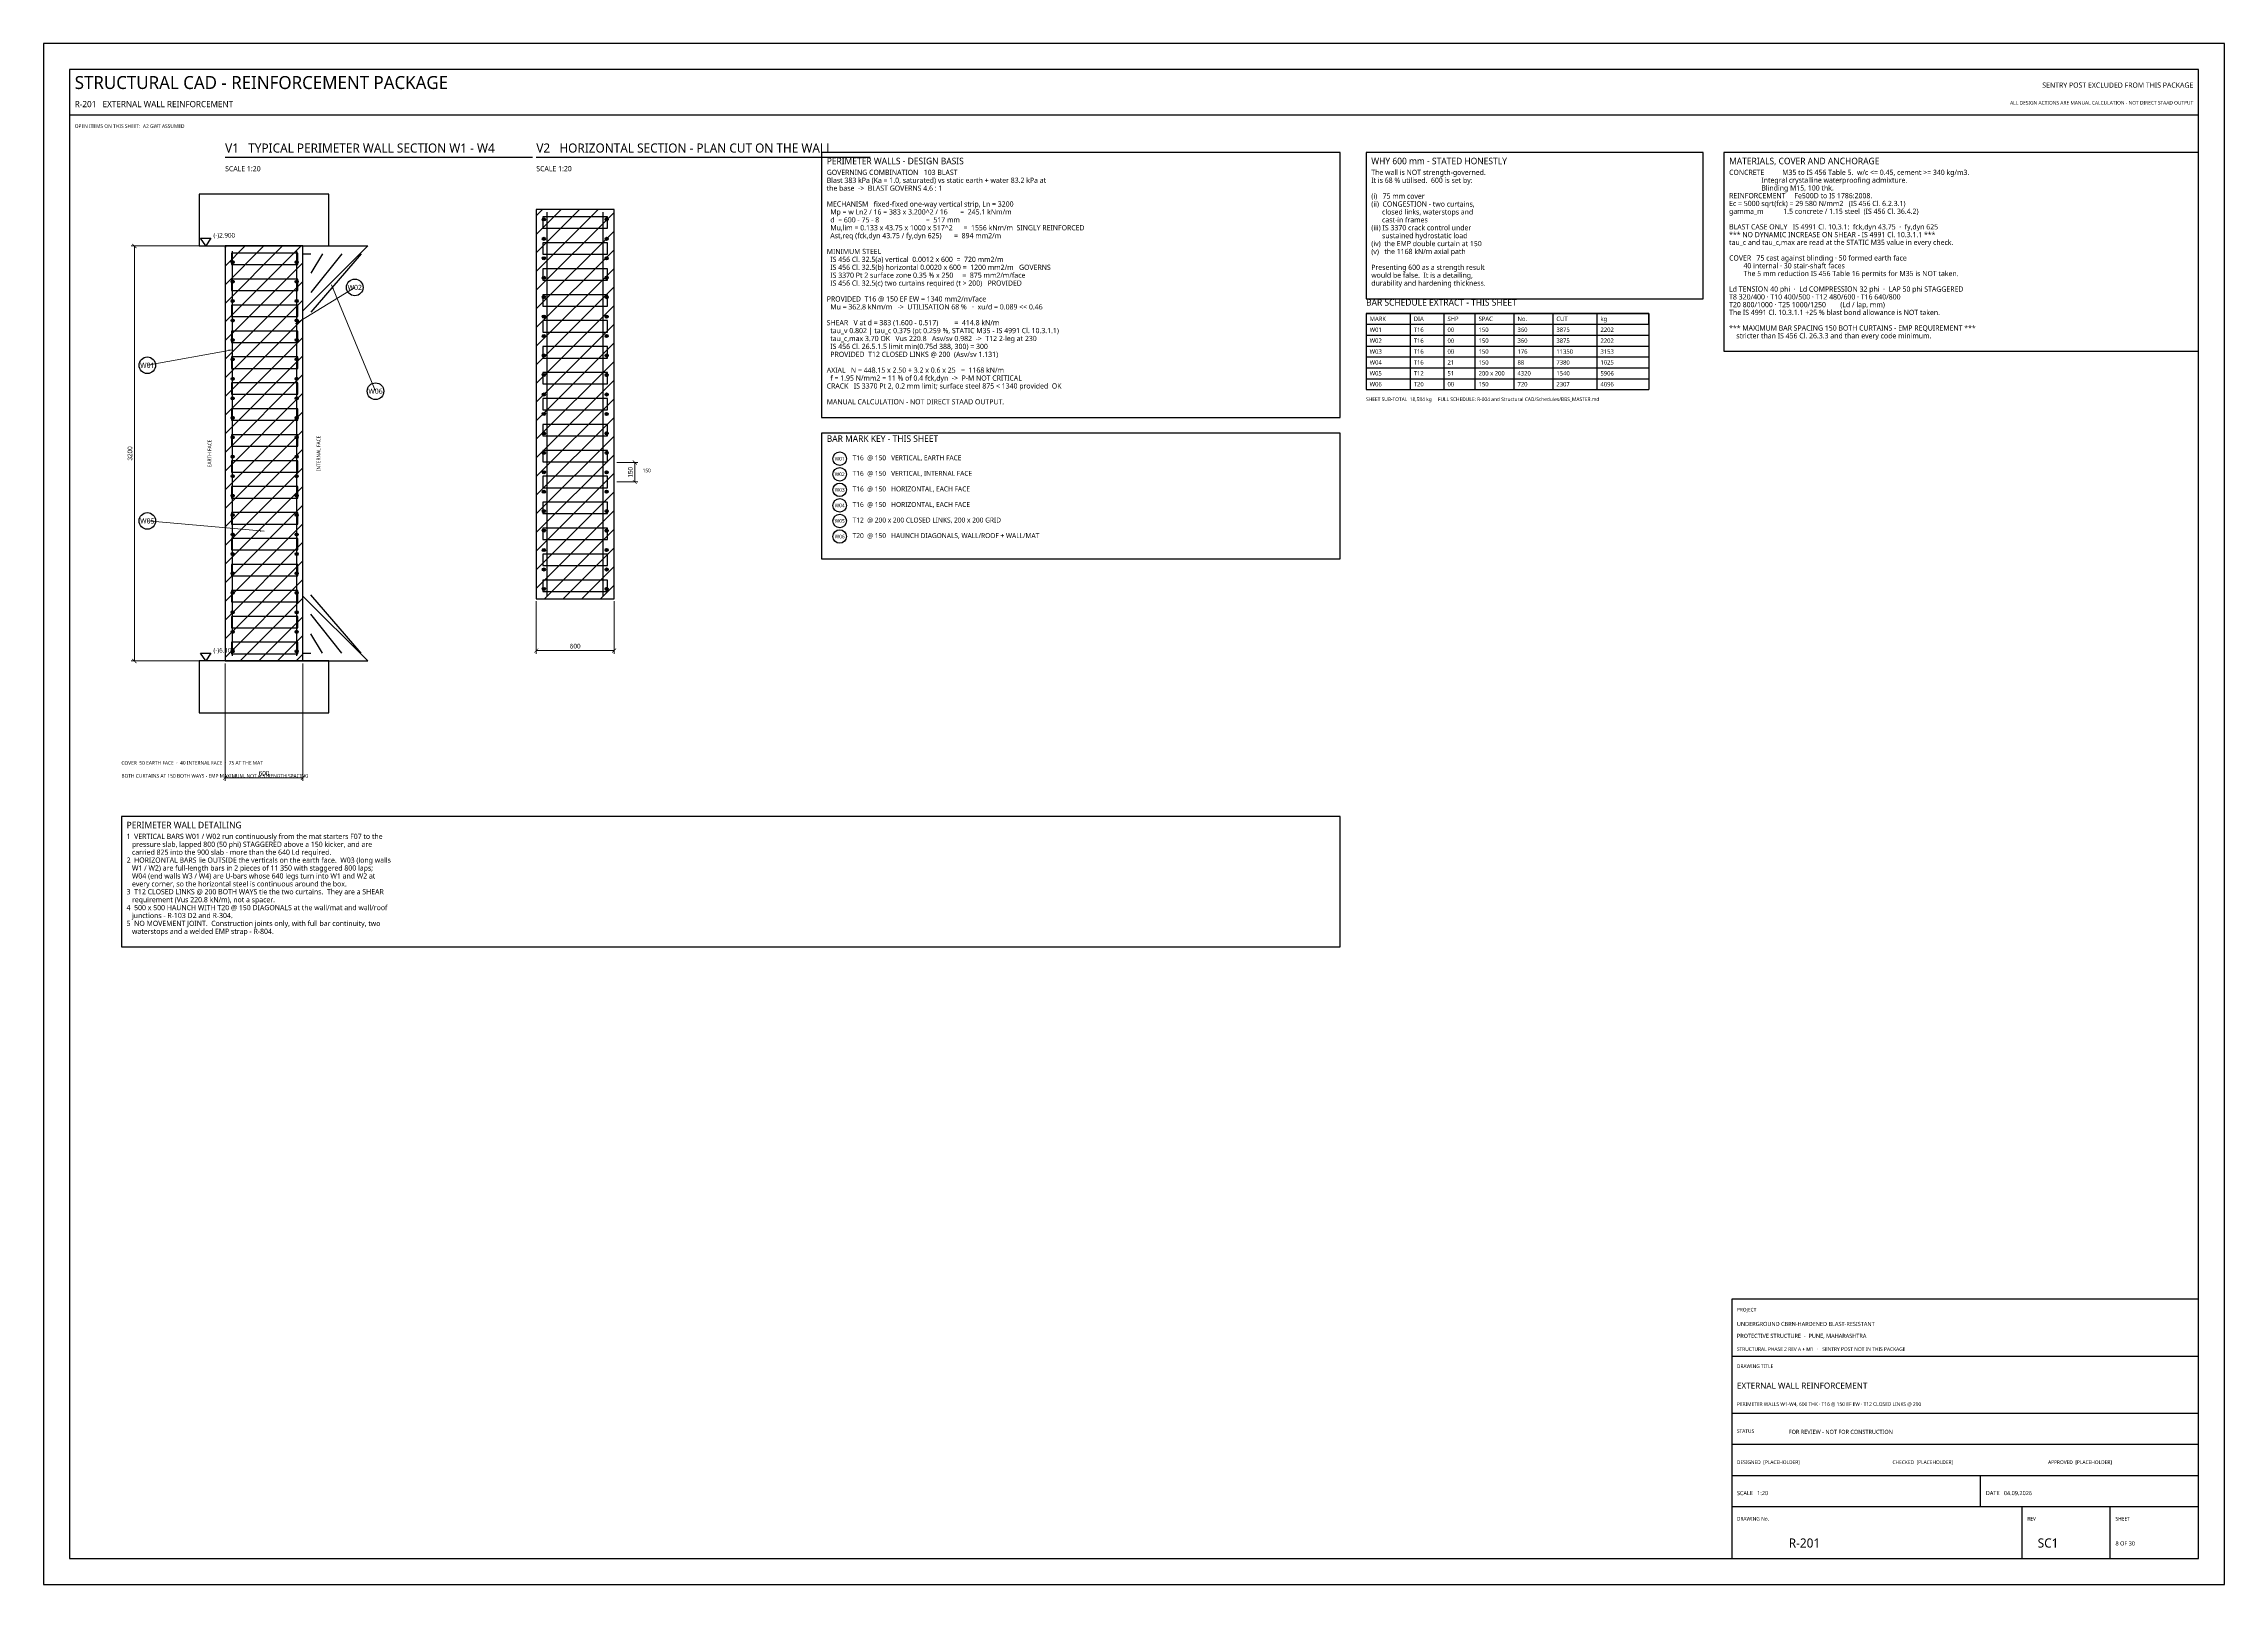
# Model space of a CAD drawing. Header units: millimetres. Extents: x 0 to 841, y 0 to 594.
import ezdxf
from ezdxf.enums import TextEntityAlignment as Align

# ---------------------------------------------------------------- set-up
doc = ezdxf.new("R2010")
doc.units = ezdxf.units.MM
for name, color, linetype in [('S-BLAST', 1, 'Continuous'), ('S-CALLOUT', 2, 'Continuous'), ('S-CONCRETE', 7, 'Continuous'), ('S-CONCRETE-THIN', 7, 'Continuous'), ('S-DIM', 4, 'Continuous'), ('S-HATCH', 8, 'Continuous'), ('S-LEVEL', 4, 'Continuous'), ('S-NOTE', 7, 'Continuous'), ('S-REBAR-MAIN', 1, 'Continuous'), ('S-REBAR-SEC', 4, 'Continuous'), ('S-REBAR-STIRRUP', 6, 'Continuous'), ('S-TABLE', 7, 'Continuous'), ('S-TEXT', 7, 'Continuous'), ('S-TITLE', 7, 'Continuous')]:
    doc.layers.add(name, color=color, linetype=linetype)
doc.styles.add('OpenSans', font='OpenSans-Regular.ttf')
doc.dimstyles.new('SC-DIM', dxfattribs={"dimtxt": 1.8, "dimasz": 1.6, "dimexe": 1.2, "dimexo": 1, "dimgap": 0.8, "dimtad": 1, "dimdec": 0, "dimblk": 'ARCHTICK', "dimcen": 2.5, "dimclrd": 4, "dimclre": 4, "dimclrt": 4, "dimazin": 3, "dimtfac": 1, "dimtmove": 0, "dimatfit": 3, "dimlwd": 13, "dimlwe": 13})

# ---------------------------------------------------------------- blocks, each defined once
blk = doc.blocks.new('_ARCHTICK')
at = {"color": 0, "linetype": 'BYBLOCK', "const_width": 0.15}
blk.add_lwpolyline([(-0.5, -0.5), (0.5, 0.5)], dxfattribs=at)
blk = doc.blocks.new('LEVELMK')
at = {"layer": 'S-LEVEL'}
blk.add_lwpolyline([(0, 0), (-2, 3), (2, 3), (0, 0)], close=True, dxfattribs=at)
blk = doc.blocks.new('BARMARK')
at = {"layer": 'S-CALLOUT'}
blk.add_circle((0, 0), 3.2, dxfattribs=at)

msp = doc.modelspace()

# ---------------------------------------------------------------- hatches: boundary and pattern name
at = {"layer": 'S-HATCH'}
h = msp.add_hatch(dxfattribs=at)
h.set_pattern_fill('ANSI31', scale=1.6)
h.paths.add_polyline_path([(190, 380), (220, 380), (220, 530), (190, 530)])
h = msp.add_hatch(dxfattribs=at)
h.set_pattern_fill('ANSI31', scale=1.6)
h.paths.add_polyline_path([(70, 356), (100, 356), (100, 516), (70, 516)])
at = {"layer": 'S-REBAR-MAIN'}
for points in [[(193.5, 526.25), (193.454, 526.48), (193.324, 526.674), (193.13, 526.804), (192.9, 526.85), (192.67, 526.804), (192.476, 526.674), (192.346, 526.48), (192.3, 526.25), (192.346, 526.02), (192.476, 525.826), (192.67, 525.696), (192.9, 525.65), (193.13, 525.696), (193.324, 525.826), (193.454, 526.02)], [(217.7, 526.25), (217.654, 526.48), (217.524, 526.674), (217.33, 526.804), (217.1, 526.85), (216.87, 526.804), (216.676, 526.674), (216.546, 526.48), (216.5, 526.25), (216.546, 526.02), (216.676, 525.826), (216.87, 525.696), (217.1, 525.65), (217.33, 525.696), (217.524, 525.826), (217.654, 526.02)], [(193.5, 518.75), (193.454, 518.98), (193.324, 519.174), (193.13, 519.304), (192.9, 519.35), (192.67, 519.304), (192.476, 519.174), (192.346, 518.98), (192.3, 518.75), (192.346, 518.52), (192.476, 518.326), (192.67, 518.196), (192.9, 518.15), (193.13, 518.196), (193.324, 518.326), (193.454, 518.52)], [(217.7, 518.75), (217.654, 518.98), (217.524, 519.174), (217.33, 519.304), (217.1, 519.35), (216.87, 519.304), (216.676, 519.174), (216.546, 518.98), (216.5, 518.75), (216.546, 518.52), (216.676, 518.326), (216.87, 518.196), (217.1, 518.15), (217.33, 518.196), (217.524, 518.326), (217.654, 518.52)], [(73.5, 509.75), (73.454, 509.98), (73.324, 510.174), (73.13, 510.304), (72.9, 510.35), (72.67, 510.304), (72.476, 510.174), (72.346, 509.98), (72.3, 509.75), (72.346, 509.52), (72.476, 509.326), (72.67, 509.196), (72.9, 509.15), (73.13, 509.196), (73.324, 509.326), (73.454, 509.52)], [(98.2, 509.75), (98.154, 509.98), (98.024, 510.174), (97.83, 510.304), (97.6, 510.35), (97.37, 510.304), (97.176, 510.174), (97.046, 509.98), (97, 509.75), (97.046, 509.52), (97.176, 509.326), (97.37, 509.196), (97.6, 509.15), (97.83, 509.196), (98.024, 509.326), (98.154, 509.52)], [(193.5, 511.25), (193.454, 511.48), (193.324, 511.674), (193.13, 511.804), (192.9, 511.85), (192.67, 511.804), (192.476, 511.674), (192.346, 511.48), (192.3, 511.25), (192.346, 511.02), (192.476, 510.826), (192.67, 510.696), (192.9, 510.65), (193.13, 510.696), (193.324, 510.826), (193.454, 511.02)], [(217.7, 511.25), (217.654, 511.48), (217.524, 511.674), (217.33, 511.804), (217.1, 511.85), (216.87, 511.804), (216.676, 511.674), (216.546, 511.48), (216.5, 511.25), (216.546, 511.02), (216.676, 510.826), (216.87, 510.696), (217.1, 510.65), (217.33, 510.696), (217.524, 510.826), (217.654, 511.02)], [(73.5, 502.25), (73.454, 502.48), (73.324, 502.674), (73.13, 502.804), (72.9, 502.85), (72.67, 502.804), (72.476, 502.674), (72.346, 502.48), (72.3, 502.25), (72.346, 502.02), (72.476, 501.826), (72.67, 501.696), (72.9, 501.65), (73.13, 501.696), (73.324, 501.826), (73.454, 502.02)], [(98.2, 502.25), (98.154, 502.48), (98.024, 502.674), (97.83, 502.804), (97.6, 502.85), (97.37, 502.804), (97.176, 502.674), (97.046, 502.48), (97, 502.25), (97.046, 502.02), (97.176, 501.826), (97.37, 501.696), (97.6, 501.65), (97.83, 501.696), (98.024, 501.826), (98.154, 502.02)], [(193.5, 503.75), (193.454, 503.98), (193.324, 504.174), (193.13, 504.304), (192.9, 504.35), (192.67, 504.304), (192.476, 504.174), (192.346, 503.98), (192.3, 503.75), (192.346, 503.52), (192.476, 503.326), (192.67, 503.196), (192.9, 503.15), (193.13, 503.196), (193.324, 503.326), (193.454, 503.52)], [(193.5, 496.25), (193.454, 496.48), (193.324, 496.674), (193.13, 496.804), (192.9, 496.85), (192.67, 496.804), (192.476, 496.674), (192.346, 496.48), (192.3, 496.25), (192.346, 496.02), (192.476, 495.826), (192.67, 495.696), (192.9, 495.65), (193.13, 495.696), (193.324, 495.826), (193.454, 496.02)], [(217.7, 503.75), (217.654, 503.98), (217.524, 504.174), (217.33, 504.304), (217.1, 504.35), (216.87, 504.304), (216.676, 504.174), (216.546, 503.98), (216.5, 503.75), (216.546, 503.52), (216.676, 503.326), (216.87, 503.196), (217.1, 503.15), (217.33, 503.196), (217.524, 503.326), (217.654, 503.52)], [(217.7, 496.25), (217.654, 496.48), (217.524, 496.674), (217.33, 496.804), (217.1, 496.85), (216.87, 496.804), (216.676, 496.674), (216.546, 496.48), (216.5, 496.25), (216.546, 496.02), (216.676, 495.826), (216.87, 495.696), (217.1, 495.65), (217.33, 495.696), (217.524, 495.826), (217.654, 496.02)], [(73.5, 494.75), (73.454, 494.98), (73.324, 495.174), (73.13, 495.304), (72.9, 495.35), (72.67, 495.304), (72.476, 495.174), (72.346, 494.98), (72.3, 494.75), (72.346, 494.52), (72.476, 494.326), (72.67, 494.196), (72.9, 494.15), (73.13, 494.196), (73.324, 494.326), (73.454, 494.52)], [(73.5, 487.25), (73.454, 487.48), (73.324, 487.674), (73.13, 487.804), (72.9, 487.85), (72.67, 487.804), (72.476, 487.674), (72.346, 487.48), (72.3, 487.25), (72.346, 487.02), (72.476, 486.826), (72.67, 486.696), (72.9, 486.65), (73.13, 486.696), (73.324, 486.826), (73.454, 487.02)], [(98.2, 494.75), (98.154, 494.98), (98.024, 495.174), (97.83, 495.304), (97.6, 495.35), (97.37, 495.304), (97.176, 495.174), (97.046, 494.98), (97, 494.75), (97.046, 494.52), (97.176, 494.326), (97.37, 494.196), (97.6, 494.15), (97.83, 494.196), (98.024, 494.326), (98.154, 494.52)], [(98.2, 487.25), (98.154, 487.48), (98.024, 487.674), (97.83, 487.804), (97.6, 487.85), (97.37, 487.804), (97.176, 487.674), (97.046, 487.48), (97, 487.25), (97.046, 487.02), (97.176, 486.826), (97.37, 486.696), (97.6, 486.65), (97.83, 486.696), (98.024, 486.826), (98.154, 487.02)], [(193.5, 488.75), (193.454, 488.98), (193.324, 489.174), (193.13, 489.304), (192.9, 489.35), (192.67, 489.304), (192.476, 489.174), (192.346, 488.98), (192.3, 488.75), (192.346, 488.52), (192.476, 488.326), (192.67, 488.196), (192.9, 488.15), (193.13, 488.196), (193.324, 488.326), (193.454, 488.52)], [(217.7, 488.75), (217.654, 488.98), (217.524, 489.174), (217.33, 489.304), (217.1, 489.35), (216.87, 489.304), (216.676, 489.174), (216.546, 488.98), (216.5, 488.75), (216.546, 488.52), (216.676, 488.326), (216.87, 488.196), (217.1, 488.15), (217.33, 488.196), (217.524, 488.326), (217.654, 488.52)], [(73.5, 479.75), (73.454, 479.98), (73.324, 480.174), (73.13, 480.304), (72.9, 480.35), (72.67, 480.304), (72.476, 480.174), (72.346, 479.98), (72.3, 479.75), (72.346, 479.52), (72.476, 479.326), (72.67, 479.196), (72.9, 479.15), (73.13, 479.196), (73.324, 479.326), (73.454, 479.52)], [(98.2, 479.75), (98.154, 479.98), (98.024, 480.174), (97.83, 480.304), (97.6, 480.35), (97.37, 480.304), (97.176, 480.174), (97.046, 479.98), (97, 479.75), (97.046, 479.52), (97.176, 479.326), (97.37, 479.196), (97.6, 479.15), (97.83, 479.196), (98.024, 479.326), (98.154, 479.52)], [(193.5, 481.25), (193.454, 481.48), (193.324, 481.674), (193.13, 481.804), (192.9, 481.85), (192.67, 481.804), (192.476, 481.674), (192.346, 481.48), (192.3, 481.25), (192.346, 481.02), (192.476, 480.826), (192.67, 480.696), (192.9, 480.65), (193.13, 480.696), (193.324, 480.826), (193.454, 481.02)], [(217.7, 481.25), (217.654, 481.48), (217.524, 481.674), (217.33, 481.804), (217.1, 481.85), (216.87, 481.804), (216.676, 481.674), (216.546, 481.48), (216.5, 481.25), (216.546, 481.02), (216.676, 480.826), (216.87, 480.696), (217.1, 480.65), (217.33, 480.696), (217.524, 480.826), (217.654, 481.02)], [(73.5, 472.25), (73.454, 472.48), (73.324, 472.674), (73.13, 472.804), (72.9, 472.85), (72.67, 472.804), (72.476, 472.674), (72.346, 472.48), (72.3, 472.25), (72.346, 472.02), (72.476, 471.826), (72.67, 471.696), (72.9, 471.65), (73.13, 471.696), (73.324, 471.826), (73.454, 472.02)], [(98.2, 472.25), (98.154, 472.48), (98.024, 472.674), (97.83, 472.804), (97.6, 472.85), (97.37, 472.804), (97.176, 472.674), (97.046, 472.48), (97, 472.25), (97.046, 472.02), (97.176, 471.826), (97.37, 471.696), (97.6, 471.65), (97.83, 471.696), (98.024, 471.826), (98.154, 472.02)], [(193.5, 473.75), (193.454, 473.98), (193.324, 474.174), (193.13, 474.304), (192.9, 474.35), (192.67, 474.304), (192.476, 474.174), (192.346, 473.98), (192.3, 473.75), (192.346, 473.52), (192.476, 473.326), (192.67, 473.196), (192.9, 473.15), (193.13, 473.196), (193.324, 473.326), (193.454, 473.52)], [(217.7, 473.75), (217.654, 473.98), (217.524, 474.174), (217.33, 474.304), (217.1, 474.35), (216.87, 474.304), (216.676, 474.174), (216.546, 473.98), (216.5, 473.75), (216.546, 473.52), (216.676, 473.326), (216.87, 473.196), (217.1, 473.15), (217.33, 473.196), (217.524, 473.326), (217.654, 473.52)], [(73.5, 464.75), (73.454, 464.98), (73.324, 465.174), (73.13, 465.304), (72.9, 465.35), (72.67, 465.304), (72.476, 465.174), (72.346, 464.98), (72.3, 464.75), (72.346, 464.52), (72.476, 464.326), (72.67, 464.196), (72.9, 464.15), (73.13, 464.196), (73.324, 464.326), (73.454, 464.52)], [(98.2, 464.75), (98.154, 464.98), (98.024, 465.174), (97.83, 465.304), (97.6, 465.35), (97.37, 465.304), (97.176, 465.174), (97.046, 464.98), (97, 464.75), (97.046, 464.52), (97.176, 464.326), (97.37, 464.196), (97.6, 464.15), (97.83, 464.196), (98.024, 464.326), (98.154, 464.52)], [(193.5, 466.25), (193.454, 466.48), (193.324, 466.674), (193.13, 466.804), (192.9, 466.85), (192.67, 466.804), (192.476, 466.674), (192.346, 466.48), (192.3, 466.25), (192.346, 466.02), (192.476, 465.826), (192.67, 465.696), (192.9, 465.65), (193.13, 465.696), (193.324, 465.826), (193.454, 466.02)], [(217.7, 466.25), (217.654, 466.48), (217.524, 466.674), (217.33, 466.804), (217.1, 466.85), (216.87, 466.804), (216.676, 466.674), (216.546, 466.48), (216.5, 466.25), (216.546, 466.02), (216.676, 465.826), (216.87, 465.696), (217.1, 465.65), (217.33, 465.696), (217.524, 465.826), (217.654, 466.02)], [(73.5, 457.25), (73.454, 457.48), (73.324, 457.674), (73.13, 457.804), (72.9, 457.85), (72.67, 457.804), (72.476, 457.674), (72.346, 457.48), (72.3, 457.25), (72.346, 457.02), (72.476, 456.826), (72.67, 456.696), (72.9, 456.65), (73.13, 456.696), (73.324, 456.826), (73.454, 457.02)], [(98.2, 457.25), (98.154, 457.48), (98.024, 457.674), (97.83, 457.804), (97.6, 457.85), (97.37, 457.804), (97.176, 457.674), (97.046, 457.48), (97, 457.25), (97.046, 457.02), (97.176, 456.826), (97.37, 456.696), (97.6, 456.65), (97.83, 456.696), (98.024, 456.826), (98.154, 457.02)], [(193.5, 458.75), (193.454, 458.98), (193.324, 459.174), (193.13, 459.304), (192.9, 459.35), (192.67, 459.304), (192.476, 459.174), (192.346, 458.98), (192.3, 458.75), (192.346, 458.52), (192.476, 458.326), (192.67, 458.196), (192.9, 458.15), (193.13, 458.196), (193.324, 458.326), (193.454, 458.52)], [(217.7, 458.75), (217.654, 458.98), (217.524, 459.174), (217.33, 459.304), (217.1, 459.35), (216.87, 459.304), (216.676, 459.174), (216.546, 458.98), (216.5, 458.75), (216.546, 458.52), (216.676, 458.326), (216.87, 458.196), (217.1, 458.15), (217.33, 458.196), (217.524, 458.326), (217.654, 458.52)], [(73.5, 449.75), (73.454, 449.98), (73.324, 450.174), (73.13, 450.304), (72.9, 450.35), (72.67, 450.304), (72.476, 450.174), (72.346, 449.98), (72.3, 449.75), (72.346, 449.52), (72.476, 449.326), (72.67, 449.196), (72.9, 449.15), (73.13, 449.196), (73.324, 449.326), (73.454, 449.52)], [(98.2, 449.75), (98.154, 449.98), (98.024, 450.174), (97.83, 450.304), (97.6, 450.35), (97.37, 450.304), (97.176, 450.174), (97.046, 449.98), (97, 449.75), (97.046, 449.52), (97.176, 449.326), (97.37, 449.196), (97.6, 449.15), (97.83, 449.196), (98.024, 449.326), (98.154, 449.52)], [(193.5, 451.25), (193.454, 451.48), (193.324, 451.674), (193.13, 451.804), (192.9, 451.85), (192.67, 451.804), (192.476, 451.674), (192.346, 451.48), (192.3, 451.25), (192.346, 451.02), (192.476, 450.826), (192.67, 450.696), (192.9, 450.65), (193.13, 450.696), (193.324, 450.826), (193.454, 451.02)], [(217.7, 451.25), (217.654, 451.48), (217.524, 451.674), (217.33, 451.804), (217.1, 451.85), (216.87, 451.804), (216.676, 451.674), (216.546, 451.48), (216.5, 451.25), (216.546, 451.02), (216.676, 450.826), (216.87, 450.696), (217.1, 450.65), (217.33, 450.696), (217.524, 450.826), (217.654, 451.02)], [(73.5, 442.25), (73.454, 442.48), (73.324, 442.674), (73.13, 442.804), (72.9, 442.85), (72.67, 442.804), (72.476, 442.674), (72.346, 442.48), (72.3, 442.25), (72.346, 442.02), (72.476, 441.826), (72.67, 441.696), (72.9, 441.65), (73.13, 441.696), (73.324, 441.826), (73.454, 442.02)], [(98.2, 442.25), (98.154, 442.48), (98.024, 442.674), (97.83, 442.804), (97.6, 442.85), (97.37, 442.804), (97.176, 442.674), (97.046, 442.48), (97, 442.25), (97.046, 442.02), (97.176, 441.826), (97.37, 441.696), (97.6, 441.65), (97.83, 441.696), (98.024, 441.826), (98.154, 442.02)], [(193.5, 443.75), (193.454, 443.98), (193.324, 444.174), (193.13, 444.304), (192.9, 444.35), (192.67, 444.304), (192.476, 444.174), (192.346, 443.98), (192.3, 443.75), (192.346, 443.52), (192.476, 443.326), (192.67, 443.196), (192.9, 443.15), (193.13, 443.196), (193.324, 443.326), (193.454, 443.52)], [(217.7, 443.75), (217.654, 443.98), (217.524, 444.174), (217.33, 444.304), (217.1, 444.35), (216.87, 444.304), (216.676, 444.174), (216.546, 443.98), (216.5, 443.75), (216.546, 443.52), (216.676, 443.326), (216.87, 443.196), (217.1, 443.15), (217.33, 443.196), (217.524, 443.326), (217.654, 443.52)], [(73.5, 434.75), (73.454, 434.98), (73.324, 435.174), (73.13, 435.304), (72.9, 435.35), (72.67, 435.304), (72.476, 435.174), (72.346, 434.98), (72.3, 434.75), (72.346, 434.52), (72.476, 434.326), (72.67, 434.196), (72.9, 434.15), (73.13, 434.196), (73.324, 434.326), (73.454, 434.52)], [(98.2, 434.75), (98.154, 434.98), (98.024, 435.174), (97.83, 435.304), (97.6, 435.35), (97.37, 435.304), (97.176, 435.174), (97.046, 434.98), (97, 434.75), (97.046, 434.52), (97.176, 434.326), (97.37, 434.196), (97.6, 434.15), (97.83, 434.196), (98.024, 434.326), (98.154, 434.52)], [(193.5, 436.25), (193.454, 436.48), (193.324, 436.674), (193.13, 436.804), (192.9, 436.85), (192.67, 436.804), (192.476, 436.674), (192.346, 436.48), (192.3, 436.25), (192.346, 436.02), (192.476, 435.826), (192.67, 435.696), (192.9, 435.65), (193.13, 435.696), (193.324, 435.826), (193.454, 436.02)], [(193.5, 428.75), (193.454, 428.98), (193.324, 429.174), (193.13, 429.304), (192.9, 429.35), (192.67, 429.304), (192.476, 429.174), (192.346, 428.98), (192.3, 428.75), (192.346, 428.52), (192.476, 428.326), (192.67, 428.196), (192.9, 428.15), (193.13, 428.196), (193.324, 428.326), (193.454, 428.52)], [(217.7, 436.25), (217.654, 436.48), (217.524, 436.674), (217.33, 436.804), (217.1, 436.85), (216.87, 436.804), (216.676, 436.674), (216.546, 436.48), (216.5, 436.25), (216.546, 436.02), (216.676, 435.826), (216.87, 435.696), (217.1, 435.65), (217.33, 435.696), (217.524, 435.826), (217.654, 436.02)], [(217.7, 428.75), (217.654, 428.98), (217.524, 429.174), (217.33, 429.304), (217.1, 429.35), (216.87, 429.304), (216.676, 429.174), (216.546, 428.98), (216.5, 428.75), (216.546, 428.52), (216.676, 428.326), (216.87, 428.196), (217.1, 428.15), (217.33, 428.196), (217.524, 428.326), (217.654, 428.52)], [(73.5, 427.25), (73.454, 427.48), (73.324, 427.674), (73.13, 427.804), (72.9, 427.85), (72.67, 427.804), (72.476, 427.674), (72.346, 427.48), (72.3, 427.25), (72.346, 427.02), (72.476, 426.826), (72.67, 426.696), (72.9, 426.65), (73.13, 426.696), (73.324, 426.826), (73.454, 427.02)], [(98.2, 427.25), (98.154, 427.48), (98.024, 427.674), (97.83, 427.804), (97.6, 427.85), (97.37, 427.804), (97.176, 427.674), (97.046, 427.48), (97, 427.25), (97.046, 427.02), (97.176, 426.826), (97.37, 426.696), (97.6, 426.65), (97.83, 426.696), (98.024, 426.826), (98.154, 427.02)], [(193.5, 421.25), (193.454, 421.48), (193.324, 421.674), (193.13, 421.804), (192.9, 421.85), (192.67, 421.804), (192.476, 421.674), (192.346, 421.48), (192.3, 421.25), (192.346, 421.02), (192.476, 420.826), (192.67, 420.696), (192.9, 420.65), (193.13, 420.696), (193.324, 420.826), (193.454, 421.02)], [(217.7, 421.25), (217.654, 421.48), (217.524, 421.674), (217.33, 421.804), (217.1, 421.85), (216.87, 421.804), (216.676, 421.674), (216.546, 421.48), (216.5, 421.25), (216.546, 421.02), (216.676, 420.826), (216.87, 420.696), (217.1, 420.65), (217.33, 420.696), (217.524, 420.826), (217.654, 421.02)], [(73.5, 419.75), (73.454, 419.98), (73.324, 420.174), (73.13, 420.304), (72.9, 420.35), (72.67, 420.304), (72.476, 420.174), (72.346, 419.98), (72.3, 419.75), (72.346, 419.52), (72.476, 419.326), (72.67, 419.196), (72.9, 419.15), (73.13, 419.196), (73.324, 419.326), (73.454, 419.52)], [(73.5, 412.25), (73.454, 412.48), (73.324, 412.674), (73.13, 412.804), (72.9, 412.85), (72.67, 412.804), (72.476, 412.674), (72.346, 412.48), (72.3, 412.25), (72.346, 412.02), (72.476, 411.826), (72.67, 411.696), (72.9, 411.65), (73.13, 411.696), (73.324, 411.826), (73.454, 412.02)], [(98.2, 419.75), (98.154, 419.98), (98.024, 420.174), (97.83, 420.304), (97.6, 420.35), (97.37, 420.304), (97.176, 420.174), (97.046, 419.98), (97, 419.75), (97.046, 419.52), (97.176, 419.326), (97.37, 419.196), (97.6, 419.15), (97.83, 419.196), (98.024, 419.326), (98.154, 419.52)], [(98.2, 412.25), (98.154, 412.48), (98.024, 412.674), (97.83, 412.804), (97.6, 412.85), (97.37, 412.804), (97.176, 412.674), (97.046, 412.48), (97, 412.25), (97.046, 412.02), (97.176, 411.826), (97.37, 411.696), (97.6, 411.65), (97.83, 411.696), (98.024, 411.826), (98.154, 412.02)], [(193.5, 413.75), (193.454, 413.98), (193.324, 414.174), (193.13, 414.304), (192.9, 414.35), (192.67, 414.304), (192.476, 414.174), (192.346, 413.98), (192.3, 413.75), (192.346, 413.52), (192.476, 413.326), (192.67, 413.196), (192.9, 413.15), (193.13, 413.196), (193.324, 413.326), (193.454, 413.52)], [(217.7, 413.75), (217.654, 413.98), (217.524, 414.174), (217.33, 414.304), (217.1, 414.35), (216.87, 414.304), (216.676, 414.174), (216.546, 413.98), (216.5, 413.75), (216.546, 413.52), (216.676, 413.326), (216.87, 413.196), (217.1, 413.15), (217.33, 413.196), (217.524, 413.326), (217.654, 413.52)], [(73.5, 404.75), (73.454, 404.98), (73.324, 405.174), (73.13, 405.304), (72.9, 405.35), (72.67, 405.304), (72.476, 405.174), (72.346, 404.98), (72.3, 404.75), (72.346, 404.52), (72.476, 404.326), (72.67, 404.196), (72.9, 404.15), (73.13, 404.196), (73.324, 404.326), (73.454, 404.52)], [(98.2, 404.75), (98.154, 404.98), (98.024, 405.174), (97.83, 405.304), (97.6, 405.35), (97.37, 405.304), (97.176, 405.174), (97.046, 404.98), (97, 404.75), (97.046, 404.52), (97.176, 404.326), (97.37, 404.196), (97.6, 404.15), (97.83, 404.196), (98.024, 404.326), (98.154, 404.52)], [(193.5, 406.25), (193.454, 406.48), (193.324, 406.674), (193.13, 406.804), (192.9, 406.85), (192.67, 406.804), (192.476, 406.674), (192.346, 406.48), (192.3, 406.25), (192.346, 406.02), (192.476, 405.826), (192.67, 405.696), (192.9, 405.65), (193.13, 405.696), (193.324, 405.826), (193.454, 406.02)], [(217.7, 406.25), (217.654, 406.48), (217.524, 406.674), (217.33, 406.804), (217.1, 406.85), (216.87, 406.804), (216.676, 406.674), (216.546, 406.48), (216.5, 406.25), (216.546, 406.02), (216.676, 405.826), (216.87, 405.696), (217.1, 405.65), (217.33, 405.696), (217.524, 405.826), (217.654, 406.02)], [(73.5, 397.25), (73.454, 397.48), (73.324, 397.674), (73.13, 397.804), (72.9, 397.85), (72.67, 397.804), (72.476, 397.674), (72.346, 397.48), (72.3, 397.25), (72.346, 397.02), (72.476, 396.826), (72.67, 396.696), (72.9, 396.65), (73.13, 396.696), (73.324, 396.826), (73.454, 397.02)], [(98.2, 397.25), (98.154, 397.48), (98.024, 397.674), (97.83, 397.804), (97.6, 397.85), (97.37, 397.804), (97.176, 397.674), (97.046, 397.48), (97, 397.25), (97.046, 397.02), (97.176, 396.826), (97.37, 396.696), (97.6, 396.65), (97.83, 396.696), (98.024, 396.826), (98.154, 397.02)], [(193.5, 398.75), (193.454, 398.98), (193.324, 399.174), (193.13, 399.304), (192.9, 399.35), (192.67, 399.304), (192.476, 399.174), (192.346, 398.98), (192.3, 398.75), (192.346, 398.52), (192.476, 398.326), (192.67, 398.196), (192.9, 398.15), (193.13, 398.196), (193.324, 398.326), (193.454, 398.52)], [(217.7, 398.75), (217.654, 398.98), (217.524, 399.174), (217.33, 399.304), (217.1, 399.35), (216.87, 399.304), (216.676, 399.174), (216.546, 398.98), (216.5, 398.75), (216.546, 398.52), (216.676, 398.326), (216.87, 398.196), (217.1, 398.15), (217.33, 398.196), (217.524, 398.326), (217.654, 398.52)], [(73.5, 389.75), (73.454, 389.98), (73.324, 390.174), (73.13, 390.304), (72.9, 390.35), (72.67, 390.304), (72.476, 390.174), (72.346, 389.98), (72.3, 389.75), (72.346, 389.52), (72.476, 389.326), (72.67, 389.196), (72.9, 389.15), (73.13, 389.196), (73.324, 389.326), (73.454, 389.52)], [(98.2, 389.75), (98.154, 389.98), (98.024, 390.174), (97.83, 390.304), (97.6, 390.35), (97.37, 390.304), (97.176, 390.174), (97.046, 389.98), (97, 389.75), (97.046, 389.52), (97.176, 389.326), (97.37, 389.196), (97.6, 389.15), (97.83, 389.196), (98.024, 389.326), (98.154, 389.52)], [(193.5, 391.25), (193.454, 391.48), (193.324, 391.674), (193.13, 391.804), (192.9, 391.85), (192.67, 391.804), (192.476, 391.674), (192.346, 391.48), (192.3, 391.25), (192.346, 391.02), (192.476, 390.826), (192.67, 390.696), (192.9, 390.65), (193.13, 390.696), (193.324, 390.826), (193.454, 391.02)], [(217.7, 391.25), (217.654, 391.48), (217.524, 391.674), (217.33, 391.804), (217.1, 391.85), (216.87, 391.804), (216.676, 391.674), (216.546, 391.48), (216.5, 391.25), (216.546, 391.02), (216.676, 390.826), (216.87, 390.696), (217.1, 390.65), (217.33, 390.696), (217.524, 390.826), (217.654, 391.02)], [(73.5, 382.25), (73.454, 382.48), (73.324, 382.674), (73.13, 382.804), (72.9, 382.85), (72.67, 382.804), (72.476, 382.674), (72.346, 382.48), (72.3, 382.25), (72.346, 382.02), (72.476, 381.826), (72.67, 381.696), (72.9, 381.65), (73.13, 381.696), (73.324, 381.826), (73.454, 382.02)], [(98.2, 382.25), (98.154, 382.48), (98.024, 382.674), (97.83, 382.804), (97.6, 382.85), (97.37, 382.804), (97.176, 382.674), (97.046, 382.48), (97, 382.25), (97.046, 382.02), (97.176, 381.826), (97.37, 381.696), (97.6, 381.65), (97.83, 381.696), (98.024, 381.826), (98.154, 382.02)], [(193.5, 383.75), (193.454, 383.98), (193.324, 384.174), (193.13, 384.304), (192.9, 384.35), (192.67, 384.304), (192.476, 384.174), (192.346, 383.98), (192.3, 383.75), (192.346, 383.52), (192.476, 383.326), (192.67, 383.196), (192.9, 383.15), (193.13, 383.196), (193.324, 383.326), (193.454, 383.52)], [(217.7, 383.75), (217.654, 383.98), (217.524, 384.174), (217.33, 384.304), (217.1, 384.35), (216.87, 384.304), (216.676, 384.174), (216.546, 383.98), (216.5, 383.75), (216.546, 383.52), (216.676, 383.326), (216.87, 383.196), (217.1, 383.15), (217.33, 383.196), (217.524, 383.326), (217.654, 383.52)], [(73.5, 374.75), (73.454, 374.98), (73.324, 375.174), (73.13, 375.304), (72.9, 375.35), (72.67, 375.304), (72.476, 375.174), (72.346, 374.98), (72.3, 374.75), (72.346, 374.52), (72.476, 374.326), (72.67, 374.196), (72.9, 374.15), (73.13, 374.196), (73.324, 374.326), (73.454, 374.52)], [(98.2, 374.75), (98.154, 374.98), (98.024, 375.174), (97.83, 375.304), (97.6, 375.35), (97.37, 375.304), (97.176, 375.174), (97.046, 374.98), (97, 374.75), (97.046, 374.52), (97.176, 374.326), (97.37, 374.196), (97.6, 374.15), (97.83, 374.196), (98.024, 374.326), (98.154, 374.52)], [(73.5, 367.25), (73.454, 367.48), (73.324, 367.674), (73.13, 367.804), (72.9, 367.85), (72.67, 367.804), (72.476, 367.674), (72.346, 367.48), (72.3, 367.25), (72.346, 367.02), (72.476, 366.826), (72.67, 366.696), (72.9, 366.65), (73.13, 366.696), (73.324, 366.826), (73.454, 367.02)], [(98.2, 367.25), (98.154, 367.48), (98.024, 367.674), (97.83, 367.804), (97.6, 367.85), (97.37, 367.804), (97.176, 367.674), (97.046, 367.48), (97, 367.25), (97.046, 367.02), (97.176, 366.826), (97.37, 366.696), (97.6, 366.65), (97.83, 366.696), (98.024, 366.826), (98.154, 367.02)], [(73.5, 359.75), (73.454, 359.98), (73.324, 360.174), (73.13, 360.304), (72.9, 360.35), (72.67, 360.304), (72.476, 360.174), (72.346, 359.98), (72.3, 359.75), (72.346, 359.52), (72.476, 359.326), (72.67, 359.196), (72.9, 359.15), (73.13, 359.196), (73.324, 359.326), (73.454, 359.52)], [(98.2, 359.75), (98.154, 359.98), (98.024, 360.174), (97.83, 360.304), (97.6, 360.35), (97.37, 360.304), (97.176, 360.174), (97.046, 359.98), (97, 359.75), (97.046, 359.52), (97.176, 359.326), (97.37, 359.196), (97.6, 359.15), (97.83, 359.196), (98.024, 359.326), (98.154, 359.52)]]:
    msp.add_hatch(color=1, dxfattribs=at).paths.add_polyline_path(points)

# ---------------------------------------------------------------- linework, layer by layer
at = {"layer": 'S-CALLOUT'}
for centre in [(307, 433.975), (307, 427.975), (307, 421.975), (307, 415.975), (307, 409.975), (307, 403.975)]:
    msp.add_circle(centre, 2.6, dxfattribs=at)
at = {"layer": 'S-CONCRETE'}
for points in [[(190, 380), (220, 380), (220, 530), (190, 530)], [(70, 356), (100, 356), (100, 516), (70, 516)]]:
    msp.add_lwpolyline(points, close=True, dxfattribs=at)
for points in [[(100, 516), (125, 516), (100, 491)], [(100, 356), (125, 356), (100, 381)]]:
    msp.add_lwpolyline(points, dxfattribs=at)
at = {"layer": 'S-CONCRETE-THIN'}
for points in [[(60, 516), (110, 516), (110, 536), (60, 536)], [(60, 336), (110, 336), (110, 356), (60, 356)]]:
    msp.add_lwpolyline(points, close=True, dxfattribs=at)
at = {"layer": 'S-REBAR-MAIN'}
for p, q in [((194.15, 381), (194.15, 529)), ((215.85, 381), (215.85, 529)), ((72.9, 358), (72.9, 514)), ((97.6, 358), (97.6, 514))]:
    msp.add_line(p, q, dxfattribs=at)
for centre in [(192.9, 526.25), (217.1, 526.25), (192.9, 518.75), (217.1, 518.75), (72.9, 509.75), (97.6, 509.75), (192.9, 511.25), (217.1, 511.25), (72.9, 502.25), (97.6, 502.25), (192.9, 503.75), (192.9, 496.25), (217.1, 503.75), (217.1, 496.25), (72.9, 494.75), (72.9, 487.25), (97.6, 494.75), (97.6, 487.25), (192.9, 488.75), (217.1, 488.75), (72.9, 479.75), (97.6, 479.75), (192.9, 481.25), (217.1, 481.25), (72.9, 472.25), (97.6, 472.25), (192.9, 473.75), (217.1, 473.75), (72.9, 464.75), (97.6, 464.75), (192.9, 466.25), (217.1, 466.25), (72.9, 457.25), (97.6, 457.25), (192.9, 458.75), (217.1, 458.75), (72.9, 449.75), (97.6, 449.75), (192.9, 451.25), (217.1, 451.25), (72.9, 442.25), (97.6, 442.25), (192.9, 443.75), (217.1, 443.75), (72.9, 434.75), (97.6, 434.75), (192.9, 436.25), (192.9, 428.75), (217.1, 436.25), (217.1, 428.75), (72.9, 427.25), (97.6, 427.25), (192.9, 421.25), (217.1, 421.25), (72.9, 419.75), (72.9, 412.25), (97.6, 419.75), (97.6, 412.25), (192.9, 413.75), (217.1, 413.75), (72.9, 404.75), (97.6, 404.75), (192.9, 406.25), (217.1, 406.25), (72.9, 397.25), (97.6, 397.25), (192.9, 398.75), (217.1, 398.75), (72.9, 389.75), (97.6, 389.75), (192.9, 391.25), (217.1, 391.25), (72.9, 382.25), (97.6, 382.25), (192.9, 383.75), (217.1, 383.75), (72.9, 374.75), (97.6, 374.75), (72.9, 367.25), (97.6, 367.25), (72.9, 359.75), (97.6, 359.75)]:
    msp.add_circle(centre, 0.6, dxfattribs=at)
at = {"layer": 'S-REBAR-SEC'}
for p, q in [((100, 513), (103, 513)), ((107.5, 513), (103, 505.5)), ((115, 513), (103, 498)), ((122.5, 513), (103, 490.5)), ((122.5, 359), (103, 381.5)), ((115, 359), (103, 374)), ((107.5, 359), (103, 366.5)), ((100, 359), (103, 359))]:
    msp.add_line(p, q, dxfattribs=at)
at = {"layer": 'S-REBAR-STIRRUP'}
for points in [[(192.5, 522.8), (217.5, 522.8), (217.5, 527.2), (192.5, 527.2)], [(72.5, 508.8), (98, 508.8), (98, 513.2), (72.5, 513.2)], [(192.5, 512.8), (217.5, 512.8), (217.5, 517.2), (192.5, 517.2)], [(192.5, 502.8), (217.5, 502.8), (217.5, 507.2), (192.5, 507.2)], [(72.5, 498.8), (98, 498.8), (98, 503.2), (72.5, 503.2)], [(192.5, 492.8), (217.5, 492.8), (217.5, 497.2), (192.5, 497.2)], [(72.5, 488.8), (98, 488.8), (98, 493.2), (72.5, 493.2)], [(72.5, 478.8), (98, 478.8), (98, 483.2), (72.5, 483.2)], [(192.5, 482.8), (217.5, 482.8), (217.5, 487.2), (192.5, 487.2)], [(72.5, 468.8), (98, 468.8), (98, 473.2), (72.5, 473.2)], [(192.5, 472.8), (217.5, 472.8), (217.5, 477.2), (192.5, 477.2)], [(72.5, 458.8), (98, 458.8), (98, 463.2), (72.5, 463.2)], [(192.5, 462.8), (217.5, 462.8), (217.5, 467.2), (192.5, 467.2)], [(192.5, 452.8), (217.5, 452.8), (217.5, 457.2), (192.5, 457.2)], [(72.5, 448.8), (98, 448.8), (98, 453.2), (72.5, 453.2)], [(192.5, 442.8), (217.5, 442.8), (217.5, 447.2), (192.5, 447.2)], [(72.5, 438.8), (98, 438.8), (98, 443.2), (72.5, 443.2)], [(72.5, 428.8), (98, 428.8), (98, 433.2), (72.5, 433.2)], [(192.5, 432.8), (217.5, 432.8), (217.5, 437.2), (192.5, 437.2)], [(72.5, 418.8), (98, 418.8), (98, 423.2), (72.5, 423.2)], [(192.5, 422.8), (217.5, 422.8), (217.5, 427.2), (192.5, 427.2)], [(72.5, 408.8), (98, 408.8), (98, 413.2), (72.5, 413.2)], [(192.5, 412.8), (217.5, 412.8), (217.5, 417.2), (192.5, 417.2)], [(192.5, 402.8), (217.5, 402.8), (217.5, 407.2), (192.5, 407.2)], [(72.5, 398.8), (98, 398.8), (98, 403.2), (72.5, 403.2)], [(192.5, 392.8), (217.5, 392.8), (217.5, 397.2), (192.5, 397.2)], [(72.5, 388.8), (98, 388.8), (98, 393.2), (72.5, 393.2)], [(192.5, 382.8), (217.5, 382.8), (217.5, 387.2), (192.5, 387.2)], [(72.5, 378.8), (98, 378.8), (98, 383.2), (72.5, 383.2)], [(72.5, 368.8), (98, 368.8), (98, 373.2), (72.5, 373.2)], [(72.5, 358.8), (98, 358.8), (98, 363.2), (72.5, 363.2)]]:
    msp.add_lwpolyline(points, close=True, dxfattribs=at)
at = {"layer": 'S-TABLE'}
for p, q in [((510, 490), (619, 490)), ((510, 490), (510, 460.6)), ((527, 490), (527, 460.6)), ((540, 490), (540, 460.6)), ((552, 490), (552, 460.6)), ((567, 490), (567, 460.6)), ((582, 490), (582, 460.6)), ((599, 490), (599, 460.6)), ((619, 490), (619, 460.6)), ((510, 481.6), (619, 481.6)), ((510, 477.4), (619, 477.4)), ((510, 473.2), (619, 473.2)), ((510, 469), (619, 469)), ((510, 464.8), (619, 464.8)), ((510, 460.6), (619, 460.6))]:
    msp.add_line(p, q, dxfattribs=at)
msp.add_lwpolyline([(510, 485.8), (619, 485.8), (619, 490), (510, 490)], close=True, dxfattribs=at)
at = {"layer": 'S-TITLE'}
for p, q in [((10, 566.5), (831, 566.5)), ((70, 550.2), (188.59, 550.2)), ((190, 550.2), (318.75, 550.2)), ((651, 88), (831, 88)), ((651, 66), (831, 66)), ((651, 54), (831, 54)), ((651, 42), (831, 42)), ((747, 30), (747, 42)), ((651, 30), (831, 30)), ((763, 10), (763, 30)), ((797, 10), (797, 30))]:
    msp.add_line(p, q, dxfattribs=at)
for points in [[(0, 0), (841, 0), (841, 594), (0, 594)], [(10, 10), (831, 10), (831, 584), (10, 584)], [(300, 449.875), (500, 449.875), (500, 552), (300, 552)], [(510, 495.625), (640, 495.625), (640, 552), (510, 552)], [(648, 475.375), (831, 475.375), (831, 552), (648, 552)], [(300, 395.375), (500, 395.375), (500, 443.875), (300, 443.875)], [(30, 245.725), (500, 245.725), (500, 296), (30, 296)], [(651, 10), (831, 10), (831, 110), (651, 110)]]:
    msp.add_lwpolyline(points, close=True, dxfattribs=at)

# ---------------------------------------------------------------- block references
at = {"layer": 'S-CALLOUT'}
for p in [(120, 500), (40, 470), (128, 460), (40, 410)]:
    msp.add_blockref('BARMARK', p, dxfattribs=at)
at = {"layer": 'S-LEVEL'}
for p in [(62.5, 516), (62.5, 356)]:
    msp.add_blockref('LEVELMK', p, dxfattribs=at)

# ---------------------------------------------------------------- texts
at = {"layer": 'S-BLAST', "style": 'OpenSans'}
for s, height, p in [('ALL DESIGN ACTIONS ARE MANUAL CALCULATION - NOT DIRECT STAAD OUTPUT', 1.4, (829, 570.5)), ('SENTRY POST EXCLUDED FROM THIS PACKAGE', 2, (829, 577))]:
    msp.add_text(s, height=height, dxfattribs=at).set_placement(p, align=Align.RIGHT)
for s, height, p in [('OPEN ITEMS ON THIS SHEET:  A2 GWT ASSUMED', 1.4, (12, 561.5)), ('BOTH CURTAINS AT 150 BOTH WAYS - EMP MAXIMUM, NOT A STRENGTH SPACING', 1.4, (30, 311)), ('FOR REVIEW - NOT FOR CONSTRUCTION', 1.6, (673, 58))]:
    msp.add_text(s, height=height, dxfattribs=at).set_placement(p)
at = {"layer": 'S-CALLOUT', "style": 'OpenSans'}
for s, height, p in [('W02', 2, (120, 500)), ('W01', 2, (40, 470)), ('W06', 2, (128, 460)), ('W01', 1.4, (307, 433.975)), ('W02', 1.4, (307, 427.975)), ('W03', 1.4, (307, 421.975)), ('W04', 1.4, (307, 415.975)), ('W05', 2, (40, 410)), ('W05', 1.4, (307, 409.975)), ('W06', 1.4, (307, 403.975))]:
    msp.add_text(s, height=height, dxfattribs=at).set_placement(p, align=Align.MIDDLE_CENTER)
at = {"layer": 'S-LEVEL', "style": 'OpenSans'}
for s, p in [('(-)2.900', (65.5, 519.2)), ('(-)6.100', (65.5, 359.2))]:
    msp.add_text(s, height=1.8, dxfattribs=at).set_placement(p)
at = {"layer": 'S-NOTE', "style": 'OpenSans'}
for s, height, p in [('the base  ->  BLAST GOVERNS 4.6 : 1', 2, (302, 537.275)), ('GOVERNING COMBINATION   103 BLAST', 2, (302, 543.375)), ('Blast 383 kPa (Ka = 1.0, saturated) vs static earth + water 83.2 kPa at', 2, (302, 540.325)), ('The wall is NOT strength-governed.', 2, (512, 543.375)), ('It is 68 % utilised.  600 is set by:', 2, (512, 540.325)), ('CONCRETE          M35 to IS 456 Table 5.  w/c <= 0.45, cement >= 340 kg/m3.', 2, (650, 543.375)), ('                  Integral crystalline waterproofing admixture.', 2, (650, 540.375)), ('                  Blinding M15, 100 thk.', 2, (650, 537.375)), ('MECHANISM   fixed-fixed one-way vertical strip, Ln = 3200', 2, (302, 531.175)), ('  Mp = w Ln2 / 16 = 383 x 3.200^2 / 16       =  245.1 kNm/m', 2, (302, 528.125)), ('(i)   75 mm cover', 2, (512, 534.225)), ('(ii)  CONGESTION - two curtains,', 2, (512, 531.175)), ('      closed links, waterstops and', 2, (512, 528.125)), ('gamma_m           1.5 concrete / 1.15 steel  (IS 456 Cl. 36.4.2)', 2, (650, 528.375)), ('REINFORCEMENT     Fe500D to IS 1786:2008.', 2, (650, 534.375)), ('Ec = 5000 sqrt(fck) = 29 580 N/mm2   (IS 456 Cl. 6.2.3.1)', 2, (650, 531.375)), ('  d  = 600 - 75 - 8                          =  517 mm', 2, (302, 525.075)), ('  Mu,lim = 0.133 x 43.75 x 1000 x 517^2      =  1556 kNm/m  SINGLY REINFORCED', 2, (302, 522.025)), ('(iii) IS 3370 crack control under', 2, (512, 522.025)), ('      cast-in frames', 2, (512, 525.075)), ('*** NO DYNAMIC INCREASE ON SHEAR - IS 4991 Cl. 10.3.1.1 ***', 2, (650, 519.375)), ('BLAST CASE ONLY   IS 4991 Cl. 10.3.1:  fck,dyn 43.75  ·  fy,dyn 625', 2, (650, 522.375)), ('MINIMUM STEEL', 2, (302, 512.875)), ('  Ast,req (fck,dyn 43.75 / fy,dyn 625)       =  894 mm2/m', 2, (302, 518.975)), ('(iv)  the EMP double curtain at 150', 2, (512, 515.925)), ('(v)   the 1168 kN/m axial path', 2, (512, 512.875)), ('      sustained hydrostatic load', 2, (512, 518.975)), ('tau_c and tau_c,max are read at the STATIC M35 value in every check.', 2, (650, 516.375)), ('  IS 456 Cl. 32.5(a) vertical  0.0012 x 600  =  720 mm2/m', 2, (302, 509.825)), ('  IS 456 Cl. 32.5(b) horizontal 0.0020 x 600 =  1200 mm2/m   GOVERNS', 2, (302, 506.775)), ('  IS 3370 Pt 2 surface zone 0.35 % x 250     =  875 mm2/m/face', 2, (302, 503.725)), ('would be false.  It is a detailing,', 2, (512, 503.725)), ('Presenting 600 as a strength result', 2, (512, 506.775)), ('COVER   75 cast against blinding · 50 formed earth face', 2, (650, 510.375)), ('        The 5 mm reduction IS 456 Table 16 permits for M35 is NOT taken.', 2, (650, 504.375)), ('        40 internal · 30 stair-shaft faces', 2, (650, 507.375)), ('PROVIDED  T16 @ 150 EF EW = 1340 mm2/m/face', 2, (302, 494.575)), ('  IS 456 Cl. 32.5(c) two curtains required (t > 200)   PROVIDED', 2, (302, 500.675)), ('durability and hardening thickness.', 2, (512, 500.675)), ('T8 320/400 · T10 400/500 · T12 480/600 · T16 640/800', 2, (650, 495.375)), ('Ld TENSION 40 phi  ·  Ld COMPRESSION 32 phi  ·  LAP 50 phi STAGGERED', 2, (650, 498.375)), ('  Mu = 362.8 kNm/m   ->  UTILISATION 68 %   ·  xu/d = 0.089 << 0.46', 2, (302, 491.525)), ('T20 800/1000 · T25 1000/1250        (Ld / lap, mm)', 2, (650, 492.375)), ('The IS 4991 Cl. 10.3.1.1 +25 % blast bond allowance is NOT taken.', 2, (650, 489.375)), ('SHEAR   V at d = 383 (1.600 - 0.517)         =  414.8 kN/m', 2, (302, 485.425)), ('  tau_v 0.802 | tau_c 0.375 (pt 0.259 %, STATIC M35 - IS 4991 Cl. 10.3.1.1)', 2, (302, 482.375)), ('  tau_c,max 3.70 OK   Vus 220.8   Asv/sv 0.982  ->  T12 2-leg at 230', 2, (302, 479.325)), ('*** MAXIMUM BAR SPACING 150 BOTH CURTAINS - EMP REQUIREMENT ***', 2, (650, 483.375)), ('    stricter than IS 456 Cl. 26.3.3 and than every code minimum.', 2, (650, 480.375)), ('  IS 456 Cl. 26.5.1.5 limit min(0.75d 388, 300) = 300', 2, (302, 476.275)), ('  PROVIDED  T12 CLOSED LINKS @ 200  (Asv/sv 1.131)', 2, (302, 473.225)), ('AXIAL   N = 448.15 x 2.50 + 3.2 x 0.6 x 25   =  1168 kN/m', 2, (302, 467.125)), ('CRACK   IS 3370 Pt 2, 0.2 mm limit; surface steel 875 < 1340 provided  OK', 2, (302, 461.025)), ('  f = 1.95 N/mm2 = 11 % of 0.4 fck,dyn  ->  P-M NOT CRITICAL', 2, (302, 464.075)), ('MANUAL CALCULATION - NOT DIRECT STAAD OUTPUT.', 2, (302, 454.925)), ('T16  @ 150   VERTICAL, EARTH FACE', 1.9, (312, 433.375)), ('T16  @ 150   VERTICAL, INTERNAL FACE', 1.9, (312, 427.375)), ('T16  @ 150   HORIZONTAL, EACH FACE', 1.9, (312, 421.375)), ('T16  @ 150   HORIZONTAL, EACH FACE', 1.9, (312, 415.375)), ('T12  @ 200 x 200 CLOSED LINKS, 200 x 200 GRID', 1.9, (312, 409.375)), ('T20  @ 150   HAUNCH DIAGONALS, WALL/ROOF + WALL/MAT', 1.9, (312, 403.375)), ('1  VERTICAL BARS W01 / W02 run continuously from the mat starters F07 to the', 2, (32, 287.375)), ('   pressure slab, lapped 800 (50 phi) STAGGERED above a 150 kicker, and are', 2, (32, 284.325)), ('2  HORIZONTAL BARS lie OUTSIDE the verticals on the earth face.  W03 (long walls', 2, (32, 278.225)), ('   carried 825 into the 900 slab - more than the 640 Ld required.', 2, (32, 281.275)), ('   W1 / W2) are full-length bars in 2 pieces of 11 350 with staggered 800 laps;', 2, (32, 275.175)), ('   W04 (end walls W3 / W4) are U-bars whose 640 legs turn into W1 and W2 at', 2, (32, 272.125)), ('   every corner, so the horizontal steel is continuous around the box.', 2, (32, 269.075)), ('4  500 x 500 HAUNCH WITH T20 @ 150 DIAGONALS at the wall/mat and wall/roof', 2, (32, 259.925)), ('3  T12 CLOSED LINKS @ 200 BOTH WAYS tie the two curtains.  They are a SHEAR', 2, (32, 266.025)), ('   requirement (Vus 220.8 kN/m), not a spacer.', 2, (32, 262.975)), ('5  NO MOVEMENT JOINT.  Construction joints only, with full bar continuity, two', 2, (32, 253.825)), ('   junctions - R-103 D2 and R-304.', 2, (32, 256.875)), ('   waterstops and a welded EMP strap - R-804.', 2, (32, 250.775))]:
    msp.add_text(s, height=height, dxfattribs=at).set_placement(p)
at = {"layer": 'S-TABLE', "style": 'OpenSans'}
for s, height, p in [('MARK', 1.6869, (511.4, 487.057)), ('DIA', 1.6869, (528.4, 487.057)), ('SHP', 1.6869, (541.4, 487.057)), ('SPAC', 1.6869, (553.4, 487.057)), ('No.', 1.6869, (568.4, 487.057)), ('CUT', 1.6869, (583.4, 487.057)), ('kg', 1.6869, (600.4, 487.057)), ('W01', 1.6869, (511.4, 482.857)), ('W02', 1.6869, (511.4, 478.657)), ('T16', 1.6869, (528.4, 482.857)), ('T16', 1.6869, (528.4, 478.657)), ('00', 1.6869, (541.4, 482.857)), ('00', 1.6869, (541.4, 478.657)), ('150', 1.6869, (553.4, 482.857)), ('150', 1.6869, (553.4, 478.657)), ('360', 1.6869, (568.4, 482.857)), ('360', 1.6869, (568.4, 478.657)), ('3875', 1.6869, (583.4, 482.857)), ('3875', 1.6869, (583.4, 478.657)), ('2202', 1.6869, (600.4, 482.857)), ('2202', 1.6869, (600.4, 478.657)), ('W03', 1.6869, (511.4, 474.457)), ('W04', 1.6869, (511.4, 470.257)), ('T16', 1.6869, (528.4, 474.457)), ('T16', 1.6869, (528.4, 470.257)), ('21', 1.6869, (541.4, 470.257)), ('00', 1.6869, (541.4, 474.457)), ('150', 1.6869, (553.4, 474.457)), ('150', 1.6869, (553.4, 470.257)), ('88', 1.6869, (568.4, 470.257)), ('176', 1.6869, (568.4, 474.457)), ('7380', 1.6869, (583.4, 470.257)), ('11350', 1.6869, (583.4, 474.457)), ('3153', 1.6869, (600.4, 474.457)), ('1025', 1.6869, (600.4, 470.257)), ('W05', 1.6869, (511.4, 466.057)), ('W06', 1.6869, (511.4, 461.857)), ('T12', 1.6869, (528.4, 466.057)), ('T20', 1.6869, (528.4, 461.857)), ('00', 1.6869, (541.4, 461.857)), ('51', 1.6869, (541.4, 466.057)), ('200 x 200', 1.6869, (553.4, 466.057)), ('150', 1.6869, (553.4, 461.857)), ('4320', 1.6869, (568.4, 466.057)), ('720', 1.6869, (568.4, 461.857)), ('2307', 1.6869, (583.4, 461.857)), ('1540', 1.6869, (583.4, 466.057)), ('4096', 1.6869, (600.4, 461.857)), ('5906', 1.6869, (600.4, 466.057)), ('SHEET SUB-TOTAL  18,584 kg     FULL SCHEDULE: R-004 and Structural CAD/Schedules/BBS_MASTER.md', 1.4, (510, 456.2))]:
    msp.add_text(s, height=height, dxfattribs=at).set_placement(p)
at = {"layer": 'S-TEXT', "style": 'OpenSans'}
for s, height, p in [('SCALE 1:20', 2, (70, 544.8)), ('SCALE 1:20', 2, (190, 544.8)), ('150', 1.4, (231, 428.75)), ('COVER  50 EARTH FACE  ·  40 INTERNAL FACE  ·  75 AT THE MAT', 1.4, (30, 316))]:
    msp.add_text(s, height=height, dxfattribs=at).set_placement(p)
for s, p in [('EARTH FACE', (64, 436)), ('INTERNAL FACE', (106, 436))]:
    msp.add_text(s, height=1.4, rotation=90, dxfattribs=at).set_placement(p, align=Align.MIDDLE_CENTER)
at = {"layer": 'S-TITLE', "style": 'OpenSans'}
for s, height, p in [('STRUCTURAL CAD - REINFORCEMENT PACKAGE', 5, (12, 576.5)), ('R-201   EXTERNAL WALL REINFORCEMENT', 2.4, (12, 569.5)), ('V1   TYPICAL PERIMETER WALL SECTION W1 - W4', 3.5, (70, 552)), ('V2   HORIZONTAL SECTION - PLAN CUT ON THE WALL', 3.5, (190, 552)), ('PERIMETER WALLS - DESIGN BASIS', 2.5, (302, 547.5)), ('WHY 600 mm - STATED HONESTLY', 2.5, (512, 547.5)), ('MATERIALS, COVER AND ANCHORAGE', 2.5, (650, 547.5)), ('BAR SCHEDULE EXTRACT - THIS SHEET', 2.5, (510, 493)), ('BAR MARK KEY - THIS SHEET', 2.5, (302, 440.475)), ('PERIMETER WALL DETAILING', 2.5, (32, 291.5)), ('PROJECT', 1.4, (653, 105.2)), ('UNDERGROUND CBRN-HARDENED BLAST-RESISTANT', 1.6, (653, 99.6)), ('PROTECTIVE STRUCTURE  -  PUNE, MAHARASHTRA', 1.6, (653, 95)), ('STRUCTURAL PHASE 2 REV A + M1   ·   SENTRY POST NOT IN THIS PACKAGE', 1.4, (653, 90)), ('DRAWING TITLE', 1.4, (653, 83.4)), ('EXTERNAL WALL REINFORCEMENT', 2.4, (653, 75.4)), ('PERIMETER WALLS W1-W4, 600 THK · T16 @ 150 EF EW · T12 CLOSED LINKS @ 200', 1.4, (653, 68.8)), ('STATUS', 1.4, (653, 58.4)), ('DESIGNED  [PLACEHOLDER]', 1.4, (653, 46.4)), ('CHECKED  [PLACEHOLDER]', 1.4, (713, 46.4)), ('APPROVED  [PLACEHOLDER]', 1.4, (773, 46.4)), ('SCALE   1:20', 1.6, (653, 34.4)), ('DATE   04.09.2026', 1.6, (749, 34.4)), ('DRAWING No.', 1.4, (653, 24.6)), ('REV', 1.4, (765, 24.6)), ('SHEET', 1.4, (799, 24.6)), ('R-201', 3.5, (673, 14.2)), ('SC1', 3.5, (769, 14.2)), ('8 OF 30', 1.6, (799, 15))]:
    msp.add_text(s, height=height, dxfattribs=at).set_placement(p)

# ---------------------------------------------------------------- dimensions: what is measured, and where the dimension line sits
at = {"layer": 'S-DIM'}
for base, p1, p2 in [((35, 356), (70, 356), (70, 516)), ((228, 425), (220, 425), (220, 432.5))]:
    msp.add_linear_dim(base=base, p1=p1, p2=p2, angle=90, dimstyle='SC-DIM', override={"dimlfac": 20}, dxfattribs=at).render()
for base, p1, p2 in [((190, 360), (190, 380), (220, 380)), ((70, 311), (70, 356), (100, 356))]:
    msp.add_linear_dim(base=base, p1=p1, p2=p2, dimstyle='SC-DIM', override={"dimlfac": 20}, dxfattribs=at).render()

# ---------------------------------------------------------------- leaders
at = {"layer": 'S-CALLOUT'}
for points in [[(97.1, 486), (120, 500)], [(111, 501), (128, 460)], [(72.9, 476), (40, 470)], [(85, 406), (40, 410)]]:
    msp.add_leader(points, dimstyle='SC-DIM', dxfattribs=at)

doc.saveas('drawing.dxf')
